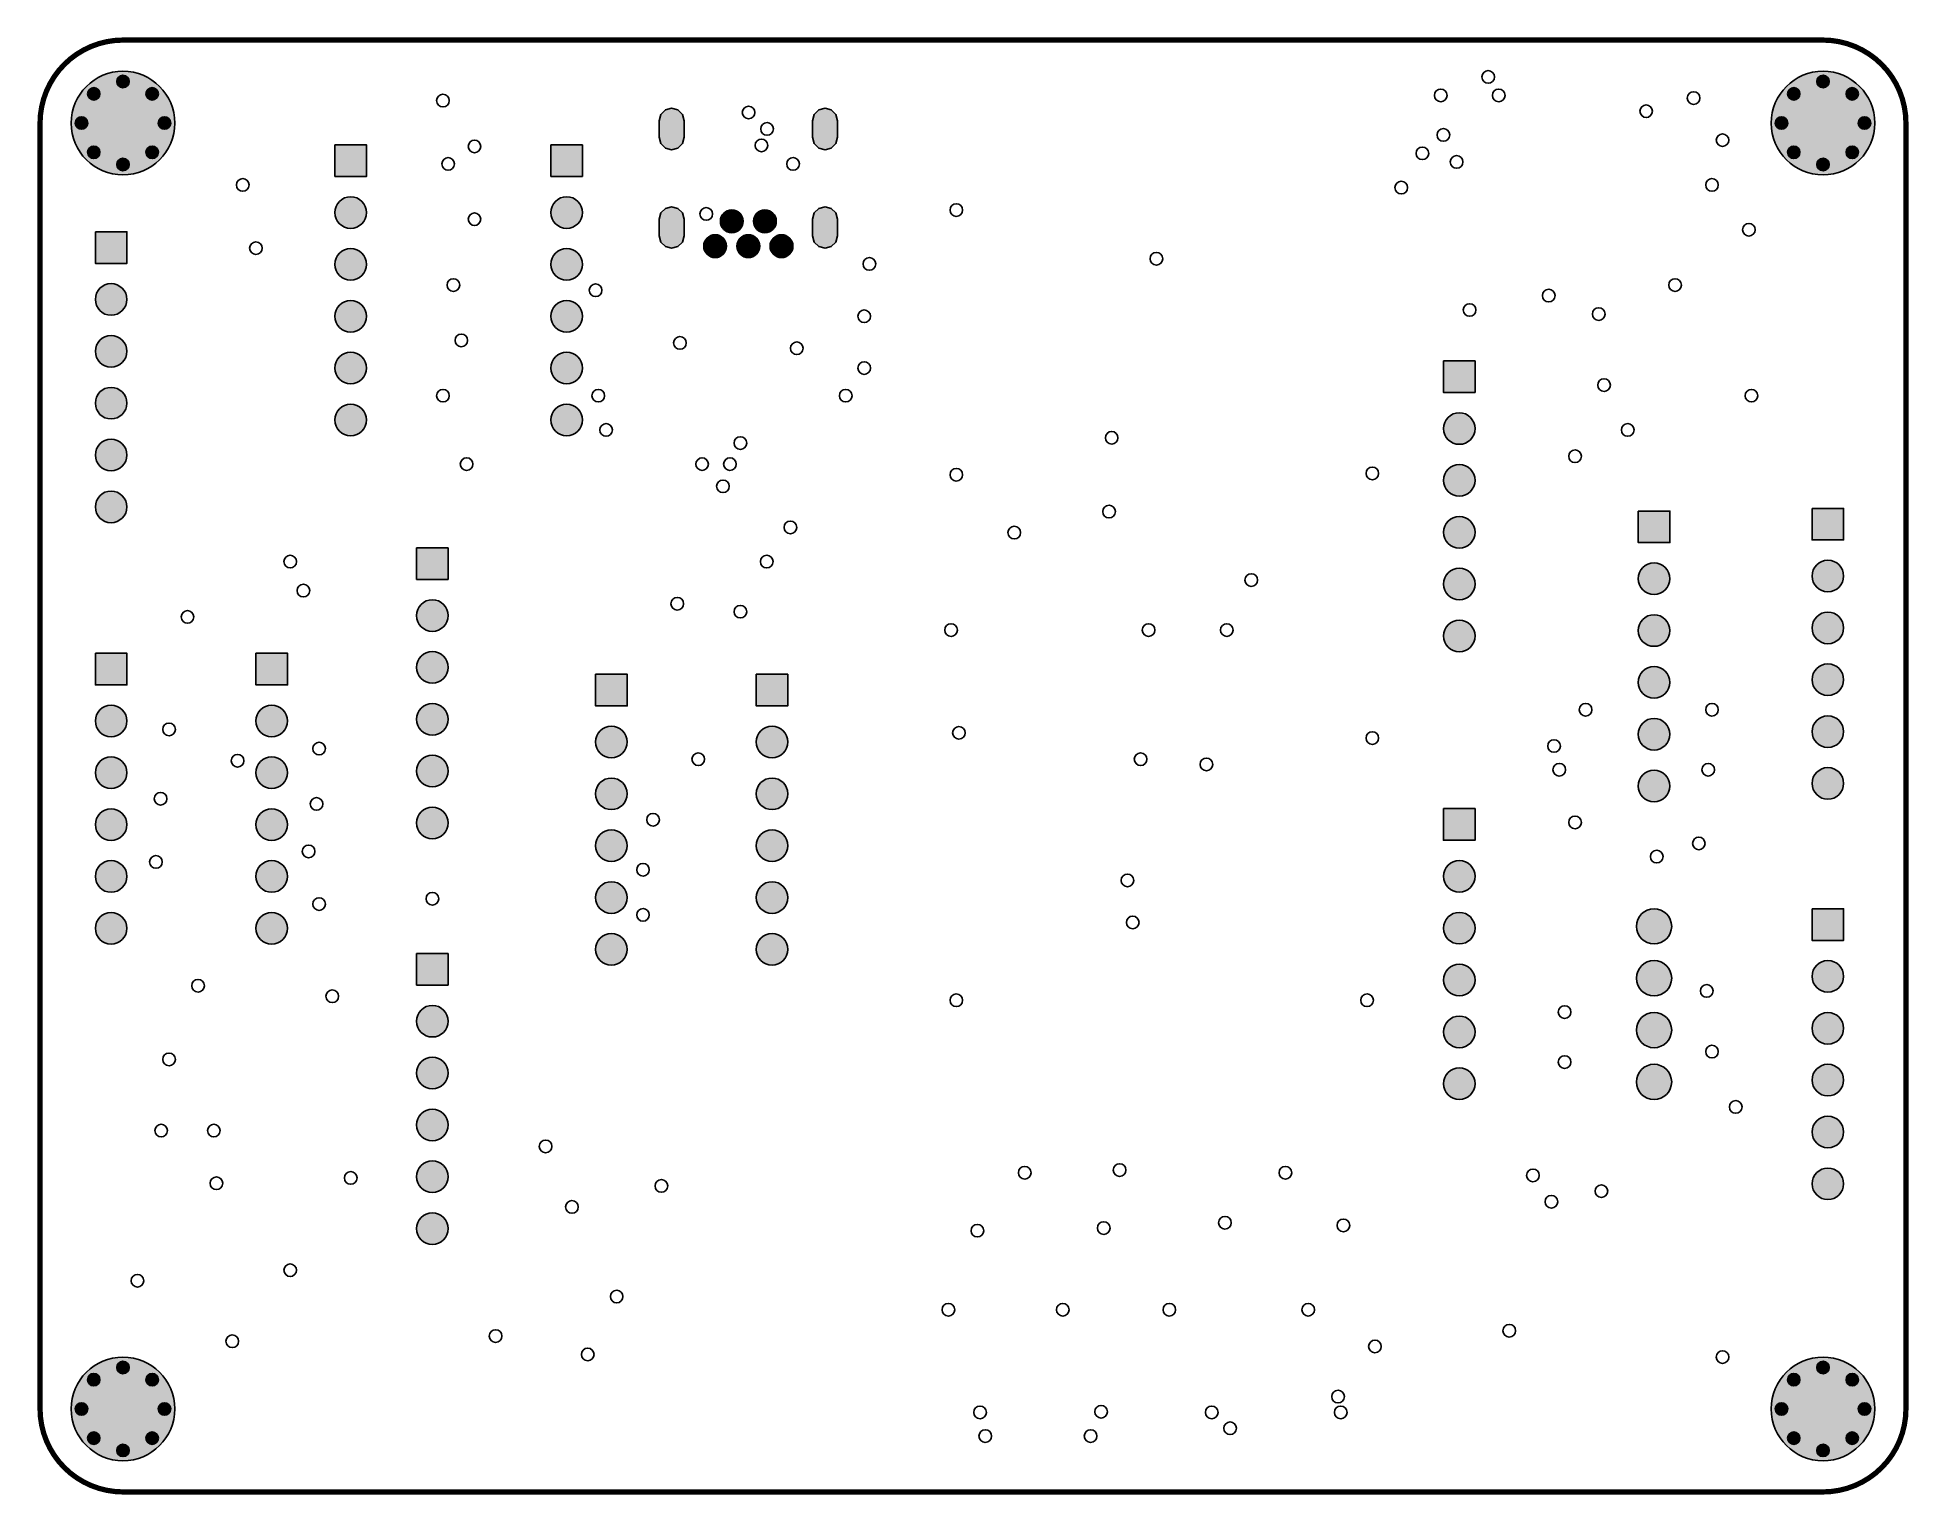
# Model space of a CAD drawing. Header units: millimetres. Extents: x -0.1 to 90.1, y -70.1 to 0.1.
import ezdxf

# ---------------------------------------------------------------- set-up
doc = ezdxf.new("R2010")
doc.units = ezdxf.units.MM
doc.header["$MEASUREMENT"] = 0
doc.layers.add('Board-Outline-Layer', color=7, linetype='Continuous', true_color=0xff00ff)
doc.layers.add('Multi-Layer', color=7, linetype='Continuous', true_color=0xc0c0c0)

msp = doc.modelspace()

# ---------------------------------------------------------------- hatches: boundary and pattern name
at = {"layer": 'Multi-Layer'}
for points in [[(1.5, -4, 1), (6.5, -4, 1)], [(1.5, -4, 1), (6.5, -4, 1)], [(1.5, -4, 1), (6.5, -4, 1)], [(3.7, -2, 1), (4.3, -2, 1)], [(3.7, -2, 1), (4.3, -2, 1)], [(3.7, -2, 1), (4.3, -2, 1)], [(83.5, -4, 1), (88.5, -4, 1)], [(83.5, -4, 1), (88.5, -4, 1)], [(83.5, -4, 1), (88.5, -4, 1)], [(85.7, -2, 1), (86.3, -2, 1)], [(85.7, -2, 1), (86.3, -2, 1)], [(85.7, -2, 1), (86.3, -2, 1)], [(2.291, -2.59, 1), (2.891, -2.59, 1)], [(2.291, -2.59, 1), (2.891, -2.59, 1)], [(2.291, -2.59, 1), (2.891, -2.59, 1)], [(5.11, -2.59, 1), (5.71, -2.59, 1)], [(5.11, -2.59, 1), (5.71, -2.59, 1)], [(5.11, -2.59, 1), (5.71, -2.59, 1)], [(84.29, -2.59, 1), (84.89, -2.59, 1)], [(84.29, -2.59, 1), (84.89, -2.59, 1)], [(84.29, -2.59, 1), (84.89, -2.59, 1)], [(87.11, -2.59, 1), (87.71, -2.59, 1)], [(87.11, -2.59, 1), (87.71, -2.59, 1)], [(87.11, -2.59, 1), (87.71, -2.59, 1)], [(29.863, -3.887), (29.943, -3.587), (30.163, -3.367), (30.463, -3.287), (30.763, -3.367), (30.983, -3.587), (31.063, -3.887), (31.063, -4.687), (30.983, -4.987), (30.763, -5.207), (30.463, -5.287), (30.163, -5.207), (29.943, -4.987), (29.863, -4.687)], [(29.863, -3.887), (29.943, -3.587), (30.163, -3.367), (30.463, -3.287), (30.763, -3.367), (30.983, -3.587), (31.063, -3.887), (31.063, -4.687), (30.983, -4.987), (30.763, -5.207), (30.463, -5.287), (30.163, -5.207), (29.943, -4.987), (29.863, -4.687)], [(29.863, -3.887), (29.943, -3.587), (30.163, -3.367), (30.463, -3.287), (30.763, -3.367), (30.983, -3.587), (31.063, -3.887), (31.063, -4.687), (30.983, -4.987), (30.763, -5.207), (30.463, -5.287), (30.163, -5.207), (29.943, -4.987), (29.863, -4.687)], [(37.263, -3.887), (37.343, -3.587), (37.563, -3.367), (37.863, -3.287), (38.163, -3.367), (38.383, -3.587), (38.463, -3.887), (38.463, -4.687), (38.383, -4.987), (38.163, -5.207), (37.863, -5.287), (37.563, -5.207), (37.343, -4.987), (37.263, -4.687)], [(37.263, -3.887), (37.343, -3.587), (37.563, -3.367), (37.863, -3.287), (38.163, -3.367), (38.383, -3.587), (38.463, -3.887), (38.463, -4.687), (38.383, -4.987), (38.163, -5.207), (37.863, -5.287), (37.563, -5.207), (37.343, -4.987), (37.263, -4.687)], [(37.263, -3.887), (37.343, -3.587), (37.563, -3.367), (37.863, -3.287), (38.163, -3.367), (38.383, -3.587), (38.463, -3.887), (38.463, -4.687), (38.383, -4.987), (38.163, -5.207), (37.863, -5.287), (37.563, -5.207), (37.343, -4.987), (37.263, -4.687)], [(1.7, -4, 1), (2.3, -4, 1)], [(1.7, -4, 1), (2.3, -4, 1)], [(1.7, -4, 1), (2.3, -4, 1)], [(5.7, -4, 1), (6.3, -4, 1)], [(5.7, -4, 1), (6.3, -4, 1)], [(5.7, -4, 1), (6.3, -4, 1)], [(83.7, -4, 1), (84.3, -4, 1)], [(83.7, -4, 1), (84.3, -4, 1)], [(83.7, -4, 1), (84.3, -4, 1)], [(87.7, -4, 1), (88.3, -4, 1)], [(87.7, -4, 1), (88.3, -4, 1)], [(87.7, -4, 1), (88.3, -4, 1)], [(2.291, -5.41, 1), (2.891, -5.41, 1)], [(2.291, -5.41, 1), (2.891, -5.41, 1)], [(2.291, -5.41, 1), (2.891, -5.41, 1)], [(5.11, -5.41, 1), (5.71, -5.41, 1)], [(5.11, -5.41, 1), (5.71, -5.41, 1)], [(5.11, -5.41, 1), (5.71, -5.41, 1)], [(14.224, -5.053), (15.748, -5.053), (15.748, -6.577), (14.224, -6.577)], [(14.224, -5.053), (15.748, -5.053), (15.748, -6.577), (14.224, -6.577)], [(14.224, -5.053), (15.748, -5.053), (15.748, -6.577), (14.224, -6.577)], [(24.638, -5.053), (26.162, -5.053), (26.162, -6.577), (24.638, -6.577)], [(24.638, -5.053), (26.162, -5.053), (26.162, -6.577), (24.638, -6.577)], [(24.638, -5.053), (26.162, -5.053), (26.162, -6.577), (24.638, -6.577)], [(84.29, -5.41, 1), (84.89, -5.41, 1)], [(84.29, -5.41, 1), (84.89, -5.41, 1)], [(84.29, -5.41, 1), (84.89, -5.41, 1)], [(87.11, -5.41, 1), (87.71, -5.41, 1)], [(87.11, -5.41, 1), (87.71, -5.41, 1)], [(87.11, -5.41, 1), (87.71, -5.41, 1)], [(3.7, -6, 1), (4.3, -6, 1)], [(3.7, -6, 1), (4.3, -6, 1)], [(3.7, -6, 1), (4.3, -6, 1)], [(85.7, -6, 1), (86.3, -6, 1)], [(85.7, -6, 1), (86.3, -6, 1)], [(85.7, -6, 1), (86.3, -6, 1)], [(14.224, -8.315, 1), (15.748, -8.315, 1)], [(14.224, -8.315, 1), (15.748, -8.315, 1)], [(14.224, -8.315, 1), (15.748, -8.315, 1)], [(24.638, -8.315, 1), (26.162, -8.315, 1)], [(24.638, -8.315, 1), (26.162, -8.315, 1)], [(24.638, -8.315, 1), (26.162, -8.315, 1)], [(29.863, -8.637), (29.943, -8.337), (30.163, -8.117), (30.463, -8.037), (30.763, -8.117), (30.983, -8.337), (31.063, -8.637), (31.063, -9.437), (30.983, -9.737), (30.763, -9.957), (30.463, -10.037), (30.163, -9.957), (29.943, -9.737), (29.863, -9.437)], [(29.863, -8.637), (29.943, -8.337), (30.163, -8.117), (30.463, -8.037), (30.763, -8.117), (30.983, -8.337), (31.063, -8.637), (31.063, -9.437), (30.983, -9.737), (30.763, -9.957), (30.463, -10.037), (30.163, -9.957), (29.943, -9.737), (29.863, -9.437)], [(29.863, -8.637), (29.943, -8.337), (30.163, -8.117), (30.463, -8.037), (30.763, -8.117), (30.983, -8.337), (31.063, -8.637), (31.063, -9.437), (30.983, -9.737), (30.763, -9.957), (30.463, -10.037), (30.163, -9.957), (29.943, -9.737), (29.863, -9.437)], [(37.263, -8.637), (37.343, -8.337), (37.563, -8.117), (37.863, -8.037), (38.163, -8.117), (38.383, -8.337), (38.463, -8.637), (38.463, -9.437), (38.383, -9.737), (38.163, -9.957), (37.863, -10.037), (37.563, -9.957), (37.343, -9.737), (37.263, -9.437)], [(37.263, -8.637), (37.343, -8.337), (37.563, -8.117), (37.863, -8.037), (38.163, -8.117), (38.383, -8.337), (38.463, -8.637), (38.463, -9.437), (38.383, -9.737), (38.163, -9.957), (37.863, -10.037), (37.563, -9.957), (37.343, -9.737), (37.263, -9.437)], [(37.263, -8.637), (37.343, -8.337), (37.563, -8.117), (37.863, -8.037), (38.163, -8.117), (38.383, -8.337), (38.463, -8.637), (38.463, -9.437), (38.383, -9.737), (38.163, -9.957), (37.863, -10.037), (37.563, -9.957), (37.343, -9.737), (37.263, -9.437)], [(32.813, -8.737, 1), (33.913, -8.737, 1)], [(32.813, -8.737, 1), (33.913, -8.737, 1)], [(32.813, -8.737, 1), (33.913, -8.737, 1)], [(34.413, -8.737, 1), (35.513, -8.737, 1)], [(34.413, -8.737, 1), (35.513, -8.737, 1)], [(34.413, -8.737, 1), (35.513, -8.737, 1)], [(2.667, -9.244), (4.191, -9.244), (4.191, -10.768), (2.667, -10.768)], [(2.667, -9.244), (4.191, -9.244), (4.191, -10.768), (2.667, -10.768)], [(2.667, -9.244), (4.191, -9.244), (4.191, -10.768), (2.667, -10.768)], [(32.013, -9.937, 1), (33.113, -9.937, 1)], [(32.013, -9.937, 1), (33.113, -9.937, 1)], [(32.013, -9.937, 1), (33.113, -9.937, 1)], [(33.613, -9.937, 1), (34.713, -9.937, 1)], [(33.613, -9.937, 1), (34.713, -9.937, 1)], [(33.613, -9.937, 1), (34.713, -9.937, 1)], [(35.213, -9.937, 1), (36.313, -9.937, 1)], [(35.213, -9.937, 1), (36.313, -9.937, 1)], [(35.213, -9.937, 1), (36.313, -9.937, 1)], [(14.224, -10.815, 1), (15.748, -10.815, 1)], [(14.224, -10.815, 1), (15.748, -10.815, 1)], [(14.224, -10.815, 1), (15.748, -10.815, 1)], [(24.638, -10.815, 1), (26.162, -10.815, 1)], [(24.638, -10.815, 1), (26.162, -10.815, 1)], [(24.638, -10.815, 1), (26.162, -10.815, 1)], [(2.667, -12.506, 1), (4.191, -12.506, 1)], [(2.667, -12.506, 1), (4.191, -12.506, 1)], [(2.667, -12.506, 1), (4.191, -12.506, 1)], [(14.224, -13.315, 1), (15.748, -13.315, 1)], [(14.224, -13.315, 1), (15.748, -13.315, 1)], [(14.224, -13.315, 1), (15.748, -13.315, 1)], [(24.638, -13.315, 1), (26.162, -13.315, 1)], [(24.638, -13.315, 1), (26.162, -13.315, 1)], [(24.638, -13.315, 1), (26.162, -13.315, 1)], [(2.667, -15.006, 1), (4.191, -15.006, 1)], [(2.667, -15.006, 1), (4.191, -15.006, 1)], [(2.667, -15.006, 1), (4.191, -15.006, 1)], [(14.224, -15.815, 1), (15.748, -15.815, 1)], [(14.224, -15.815, 1), (15.748, -15.815, 1)], [(14.224, -15.815, 1), (15.748, -15.815, 1)], [(24.638, -15.815, 1), (26.162, -15.815, 1)], [(24.638, -15.815, 1), (26.162, -15.815, 1)], [(24.638, -15.815, 1), (26.162, -15.815, 1)], [(67.691, -15.467), (69.215, -15.467), (69.215, -16.991), (67.691, -16.991)], [(67.691, -15.467), (69.215, -15.467), (69.215, -16.991), (67.691, -16.991)], [(67.691, -15.467), (69.215, -15.467), (69.215, -16.991), (67.691, -16.991)], [(2.667, -17.506, 1), (4.191, -17.506, 1)], [(2.667, -17.506, 1), (4.191, -17.506, 1)], [(2.667, -17.506, 1), (4.191, -17.506, 1)], [(14.224, -18.315, 1), (15.748, -18.315, 1)], [(14.224, -18.315, 1), (15.748, -18.315, 1)], [(14.224, -18.315, 1), (15.748, -18.315, 1)], [(24.638, -18.315, 1), (26.162, -18.315, 1)], [(24.638, -18.315, 1), (26.162, -18.315, 1)], [(24.638, -18.315, 1), (26.162, -18.315, 1)], [(67.691, -18.729, 1), (69.215, -18.729, 1)], [(67.691, -18.729, 1), (69.215, -18.729, 1)], [(67.691, -18.729, 1), (69.215, -18.729, 1)], [(2.667, -20.006, 1), (4.191, -20.006, 1)], [(2.667, -20.006, 1), (4.191, -20.006, 1)], [(2.667, -20.006, 1), (4.191, -20.006, 1)], [(67.691, -21.229, 1), (69.215, -21.229, 1)], [(67.691, -21.229, 1), (69.215, -21.229, 1)], [(67.691, -21.229, 1), (69.215, -21.229, 1)], [(2.667, -22.506, 1), (4.191, -22.506, 1)], [(2.667, -22.506, 1), (4.191, -22.506, 1)], [(2.667, -22.506, 1), (4.191, -22.506, 1)], [(67.691, -23.729, 1), (69.215, -23.729, 1)], [(67.691, -23.729, 1), (69.215, -23.729, 1)], [(67.691, -23.729, 1), (69.215, -23.729, 1)], [(77.089, -22.706), (78.613, -22.706), (78.613, -24.23), (77.089, -24.23)], [(77.089, -22.706), (78.613, -22.706), (78.613, -24.23), (77.089, -24.23)], [(77.089, -22.706), (78.613, -22.706), (78.613, -24.23), (77.089, -24.23)], [(85.471, -22.579), (86.995, -22.579), (86.995, -24.103), (85.471, -24.103)], [(85.471, -22.579), (86.995, -22.579), (86.995, -24.103), (85.471, -24.103)], [(85.471, -22.579), (86.995, -22.579), (86.995, -24.103), (85.471, -24.103)], [(18.161, -24.484), (19.685, -24.484), (19.685, -26.008), (18.161, -26.008)], [(18.161, -24.484), (19.685, -24.484), (19.685, -26.008), (18.161, -26.008)], [(18.161, -24.484), (19.685, -24.484), (19.685, -26.008), (18.161, -26.008)], [(77.089, -25.968, 1), (78.613, -25.968, 1)], [(77.089, -25.968, 1), (78.613, -25.968, 1)], [(77.089, -25.968, 1), (78.613, -25.968, 1)], [(85.471, -25.841, 1), (86.995, -25.841, 1)], [(85.471, -25.841, 1), (86.995, -25.841, 1)], [(85.471, -25.841, 1), (86.995, -25.841, 1)], [(67.691, -26.229, 1), (69.215, -26.229, 1)], [(67.691, -26.229, 1), (69.215, -26.229, 1)], [(67.691, -26.229, 1), (69.215, -26.229, 1)], [(18.161, -27.746, 1), (19.685, -27.746, 1)], [(18.161, -27.746, 1), (19.685, -27.746, 1)], [(18.161, -27.746, 1), (19.685, -27.746, 1)], [(67.691, -28.729, 1), (69.215, -28.729, 1)], [(67.691, -28.729, 1), (69.215, -28.729, 1)], [(67.691, -28.729, 1), (69.215, -28.729, 1)], [(77.089, -28.468, 1), (78.613, -28.468, 1)], [(77.089, -28.468, 1), (78.613, -28.468, 1)], [(77.089, -28.468, 1), (78.613, -28.468, 1)], [(85.471, -28.341, 1), (86.995, -28.341, 1)], [(85.471, -28.341, 1), (86.995, -28.341, 1)], [(85.471, -28.341, 1), (86.995, -28.341, 1)], [(2.667, -29.564), (4.191, -29.564), (4.191, -31.088), (2.667, -31.088)], [(2.667, -29.564), (4.191, -29.564), (4.191, -31.088), (2.667, -31.088)], [(2.667, -29.564), (4.191, -29.564), (4.191, -31.088), (2.667, -31.088)], [(10.414, -29.564), (11.938, -29.564), (11.938, -31.088), (10.414, -31.088)], [(10.414, -29.564), (11.938, -29.564), (11.938, -31.088), (10.414, -31.088)], [(10.414, -29.564), (11.938, -29.564), (11.938, -31.088), (10.414, -31.088)], [(18.161, -30.246, 1), (19.685, -30.246, 1)], [(18.161, -30.246, 1), (19.685, -30.246, 1)], [(18.161, -30.246, 1), (19.685, -30.246, 1)], [(26.797, -30.58), (28.321, -30.58), (28.321, -32.104), (26.797, -32.104)], [(26.797, -30.58), (28.321, -30.58), (28.321, -32.104), (26.797, -32.104)], [(26.797, -30.58), (28.321, -30.58), (28.321, -32.104), (26.797, -32.104)], [(34.544, -30.58), (36.068, -30.58), (36.068, -32.104), (34.544, -32.104)], [(34.544, -30.58), (36.068, -30.58), (36.068, -32.104), (34.544, -32.104)], [(34.544, -30.58), (36.068, -30.58), (36.068, -32.104), (34.544, -32.104)], [(77.089, -30.968, 1), (78.613, -30.968, 1)], [(77.089, -30.968, 1), (78.613, -30.968, 1)], [(77.089, -30.968, 1), (78.613, -30.968, 1)], [(85.471, -30.841, 1), (86.995, -30.841, 1)], [(85.471, -30.841, 1), (86.995, -30.841, 1)], [(85.471, -30.841, 1), (86.995, -30.841, 1)], [(2.667, -32.826, 1), (4.191, -32.826, 1)], [(2.667, -32.826, 1), (4.191, -32.826, 1)], [(2.667, -32.826, 1), (4.191, -32.826, 1)], [(10.414, -32.826, 1), (11.938, -32.826, 1)], [(10.414, -32.826, 1), (11.938, -32.826, 1)], [(10.414, -32.826, 1), (11.938, -32.826, 1)], [(18.161, -32.746, 1), (19.685, -32.746, 1)], [(18.161, -32.746, 1), (19.685, -32.746, 1)], [(18.161, -32.746, 1), (19.685, -32.746, 1)], [(26.797, -33.842, 1), (28.321, -33.842, 1)], [(26.797, -33.842, 1), (28.321, -33.842, 1)], [(26.797, -33.842, 1), (28.321, -33.842, 1)], [(34.544, -33.842, 1), (36.068, -33.842, 1)], [(34.544, -33.842, 1), (36.068, -33.842, 1)], [(34.544, -33.842, 1), (36.068, -33.842, 1)], [(77.089, -33.468, 1), (78.613, -33.468, 1)], [(77.089, -33.468, 1), (78.613, -33.468, 1)], [(77.089, -33.468, 1), (78.613, -33.468, 1)], [(85.471, -33.341, 1), (86.995, -33.341, 1)], [(85.471, -33.341, 1), (86.995, -33.341, 1)], [(85.471, -33.341, 1), (86.995, -33.341, 1)], [(2.667, -35.326, 1), (4.191, -35.326, 1)], [(2.667, -35.326, 1), (4.191, -35.326, 1)], [(2.667, -35.326, 1), (4.191, -35.326, 1)], [(10.414, -35.326, 1), (11.938, -35.326, 1)], [(10.414, -35.326, 1), (11.938, -35.326, 1)], [(10.414, -35.326, 1), (11.938, -35.326, 1)], [(18.161, -35.246, 1), (19.685, -35.246, 1)], [(18.161, -35.246, 1), (19.685, -35.246, 1)], [(18.161, -35.246, 1), (19.685, -35.246, 1)], [(85.471, -35.841, 1), (86.995, -35.841, 1)], [(85.471, -35.841, 1), (86.995, -35.841, 1)], [(85.471, -35.841, 1), (86.995, -35.841, 1)], [(26.797, -36.342, 1), (28.321, -36.342, 1)], [(26.797, -36.342, 1), (28.321, -36.342, 1)], [(26.797, -36.342, 1), (28.321, -36.342, 1)], [(34.544, -36.342, 1), (36.068, -36.342, 1)], [(34.544, -36.342, 1), (36.068, -36.342, 1)], [(34.544, -36.342, 1), (36.068, -36.342, 1)], [(77.089, -35.968, 1), (78.613, -35.968, 1)], [(77.089, -35.968, 1), (78.613, -35.968, 1)], [(77.089, -35.968, 1), (78.613, -35.968, 1)], [(18.161, -37.746, 1), (19.685, -37.746, 1)], [(18.161, -37.746, 1), (19.685, -37.746, 1)], [(18.161, -37.746, 1), (19.685, -37.746, 1)], [(2.667, -37.826, 1), (4.191, -37.826, 1)], [(2.667, -37.826, 1), (4.191, -37.826, 1)], [(2.667, -37.826, 1), (4.191, -37.826, 1)], [(10.414, -37.826, 1), (11.938, -37.826, 1)], [(10.414, -37.826, 1), (11.938, -37.826, 1)], [(10.414, -37.826, 1), (11.938, -37.826, 1)], [(67.691, -37.057), (69.215, -37.057), (69.215, -38.581), (67.691, -38.581)], [(67.691, -37.057), (69.215, -37.057), (69.215, -38.581), (67.691, -38.581)], [(67.691, -37.057), (69.215, -37.057), (69.215, -38.581), (67.691, -38.581)], [(26.797, -38.842, 1), (28.321, -38.842, 1)], [(26.797, -38.842, 1), (28.321, -38.842, 1)], [(26.797, -38.842, 1), (28.321, -38.842, 1)], [(34.544, -38.842, 1), (36.068, -38.842, 1)], [(34.544, -38.842, 1), (36.068, -38.842, 1)], [(34.544, -38.842, 1), (36.068, -38.842, 1)], [(2.667, -40.326, 1), (4.191, -40.326, 1)], [(2.667, -40.326, 1), (4.191, -40.326, 1)], [(2.667, -40.326, 1), (4.191, -40.326, 1)], [(10.414, -40.326, 1), (11.938, -40.326, 1)], [(10.414, -40.326, 1), (11.938, -40.326, 1)], [(10.414, -40.326, 1), (11.938, -40.326, 1)], [(67.691, -40.319, 1), (69.215, -40.319, 1)], [(67.691, -40.319, 1), (69.215, -40.319, 1)], [(67.691, -40.319, 1), (69.215, -40.319, 1)], [(26.797, -41.342, 1), (28.321, -41.342, 1)], [(26.797, -41.342, 1), (28.321, -41.342, 1)], [(26.797, -41.342, 1), (28.321, -41.342, 1)], [(34.544, -41.342, 1), (36.068, -41.342, 1)], [(34.544, -41.342, 1), (36.068, -41.342, 1)], [(34.544, -41.342, 1), (36.068, -41.342, 1)], [(2.667, -42.826, 1), (4.191, -42.826, 1)], [(2.667, -42.826, 1), (4.191, -42.826, 1)], [(2.667, -42.826, 1), (4.191, -42.826, 1)], [(10.414, -42.826, 1), (11.938, -42.826, 1)], [(10.414, -42.826, 1), (11.938, -42.826, 1)], [(10.414, -42.826, 1), (11.938, -42.826, 1)], [(67.691, -42.819, 1), (69.215, -42.819, 1)], [(67.691, -42.819, 1), (69.215, -42.819, 1)], [(67.691, -42.819, 1), (69.215, -42.819, 1)], [(77.001, -42.732, 1), (78.701, -42.732, 1)], [(77.001, -42.732, 1), (78.701, -42.732, 1)], [(77.001, -42.732, 1), (78.701, -42.732, 1)], [(85.471, -41.883), (86.995, -41.883), (86.995, -43.407), (85.471, -43.407)], [(85.471, -41.883), (86.995, -41.883), (86.995, -43.407), (85.471, -43.407)], [(85.471, -41.883), (86.995, -41.883), (86.995, -43.407), (85.471, -43.407)], [(26.797, -43.842, 1), (28.321, -43.842, 1)], [(26.797, -43.842, 1), (28.321, -43.842, 1)], [(26.797, -43.842, 1), (28.321, -43.842, 1)], [(34.544, -43.842, 1), (36.068, -43.842, 1)], [(34.544, -43.842, 1), (36.068, -43.842, 1)], [(34.544, -43.842, 1), (36.068, -43.842, 1)], [(18.161, -44.042), (19.685, -44.042), (19.685, -45.566), (18.161, -45.566)], [(18.161, -44.042), (19.685, -44.042), (19.685, -45.566), (18.161, -45.566)], [(18.161, -44.042), (19.685, -44.042), (19.685, -45.566), (18.161, -45.566)], [(67.691, -45.319, 1), (69.215, -45.319, 1)], [(67.691, -45.319, 1), (69.215, -45.319, 1)], [(67.691, -45.319, 1), (69.215, -45.319, 1)], [(77.001, -45.232, 1), (78.701, -45.232, 1)], [(77.001, -45.232, 1), (78.701, -45.232, 1)], [(77.001, -45.232, 1), (78.701, -45.232, 1)], [(85.471, -45.145, 1), (86.995, -45.145, 1)], [(85.471, -45.145, 1), (86.995, -45.145, 1)], [(85.471, -45.145, 1), (86.995, -45.145, 1)], [(18.161, -47.304, 1), (19.685, -47.304, 1)], [(18.161, -47.304, 1), (19.685, -47.304, 1)], [(18.161, -47.304, 1), (19.685, -47.304, 1)], [(77.001, -47.732, 1), (78.701, -47.732, 1)], [(77.001, -47.732, 1), (78.701, -47.732, 1)], [(77.001, -47.732, 1), (78.701, -47.732, 1)], [(85.471, -47.645, 1), (86.995, -47.645, 1)], [(85.471, -47.645, 1), (86.995, -47.645, 1)], [(85.471, -47.645, 1), (86.995, -47.645, 1)], [(67.691, -47.819, 1), (69.215, -47.819, 1)], [(67.691, -47.819, 1), (69.215, -47.819, 1)], [(67.691, -47.819, 1), (69.215, -47.819, 1)], [(18.161, -49.804, 1), (19.685, -49.804, 1)], [(18.161, -49.804, 1), (19.685, -49.804, 1)], [(18.161, -49.804, 1), (19.685, -49.804, 1)], [(67.691, -50.319, 1), (69.215, -50.319, 1)], [(67.691, -50.319, 1), (69.215, -50.319, 1)], [(67.691, -50.319, 1), (69.215, -50.319, 1)], [(77.001, -50.232, 1), (78.701, -50.232, 1)], [(77.001, -50.232, 1), (78.701, -50.232, 1)], [(77.001, -50.232, 1), (78.701, -50.232, 1)], [(85.471, -50.145, 1), (86.995, -50.145, 1)], [(85.471, -50.145, 1), (86.995, -50.145, 1)], [(85.471, -50.145, 1), (86.995, -50.145, 1)], [(18.161, -52.304, 1), (19.685, -52.304, 1)], [(18.161, -52.304, 1), (19.685, -52.304, 1)], [(18.161, -52.304, 1), (19.685, -52.304, 1)], [(85.471, -52.645, 1), (86.995, -52.645, 1)], [(85.471, -52.645, 1), (86.995, -52.645, 1)], [(85.471, -52.645, 1), (86.995, -52.645, 1)], [(18.161, -54.804, 1), (19.685, -54.804, 1)], [(18.161, -54.804, 1), (19.685, -54.804, 1)], [(18.161, -54.804, 1), (19.685, -54.804, 1)], [(85.471, -55.145, 1), (86.995, -55.145, 1)], [(85.471, -55.145, 1), (86.995, -55.145, 1)], [(85.471, -55.145, 1), (86.995, -55.145, 1)], [(18.161, -57.304, 1), (19.685, -57.304, 1)], [(18.161, -57.304, 1), (19.685, -57.304, 1)], [(18.161, -57.304, 1), (19.685, -57.304, 1)], [(1.5, -66, 1), (6.5, -66, 1)], [(1.5, -66, 1), (6.5, -66, 1)], [(1.5, -66, 1), (6.5, -66, 1)], [(3.7, -64, 1), (4.3, -64, 1)], [(3.7, -64, 1), (4.3, -64, 1)], [(3.7, -64, 1), (4.3, -64, 1)], [(83.5, -66, 1), (88.5, -66, 1)], [(83.5, -66, 1), (88.5, -66, 1)], [(83.5, -66, 1), (88.5, -66, 1)], [(85.7, -64, 1), (86.3, -64, 1)], [(85.7, -64, 1), (86.3, -64, 1)], [(85.7, -64, 1), (86.3, -64, 1)], [(2.29, -64.59, 1), (2.89, -64.59, 1)], [(2.29, -64.59, 1), (2.89, -64.59, 1)], [(2.29, -64.59, 1), (2.89, -64.59, 1)], [(5.11, -64.59, 1), (5.71, -64.59, 1)], [(5.11, -64.59, 1), (5.71, -64.59, 1)], [(5.11, -64.59, 1), (5.71, -64.59, 1)], [(84.29, -64.59, 1), (84.89, -64.59, 1)], [(84.29, -64.59, 1), (84.89, -64.59, 1)], [(84.29, -64.59, 1), (84.89, -64.59, 1)], [(87.11, -64.59, 1), (87.71, -64.59, 1)], [(87.11, -64.59, 1), (87.71, -64.59, 1)], [(87.11, -64.59, 1), (87.71, -64.59, 1)], [(1.7, -66, 1), (2.3, -66, 1)], [(1.7, -66, 1), (2.3, -66, 1)], [(1.7, -66, 1), (2.3, -66, 1)], [(5.7, -66, 1), (6.3, -66, 1)], [(5.7, -66, 1), (6.3, -66, 1)], [(5.7, -66, 1), (6.3, -66, 1)], [(83.7, -66, 1), (84.3, -66, 1)], [(83.7, -66, 1), (84.3, -66, 1)], [(83.7, -66, 1), (84.3, -66, 1)], [(87.7, -66, 1), (88.3, -66, 1)], [(87.7, -66, 1), (88.3, -66, 1)], [(87.7, -66, 1), (88.3, -66, 1)], [(2.29, -67.41, 1), (2.89, -67.41, 1)], [(2.29, -67.41, 1), (2.89, -67.41, 1)], [(2.29, -67.41, 1), (2.89, -67.41, 1)], [(5.11, -67.41, 1), (5.71, -67.41, 1)], [(5.11, -67.41, 1), (5.71, -67.41, 1)], [(5.11, -67.41, 1), (5.71, -67.41, 1)], [(84.29, -67.41, 1), (84.89, -67.41, 1)], [(84.29, -67.41, 1), (84.89, -67.41, 1)], [(84.29, -67.41, 1), (84.89, -67.41, 1)], [(87.11, -67.41, 1), (87.71, -67.41, 1)], [(87.11, -67.41, 1), (87.71, -67.41, 1)], [(87.11, -67.41, 1), (87.71, -67.41, 1)], [(3.7, -68, 1), (4.3, -68, 1)], [(3.7, -68, 1), (4.3, -68, 1)], [(3.7, -68, 1), (4.3, -68, 1)], [(85.7, -68, 1), (86.3, -68, 1)], [(85.7, -68, 1), (86.3, -68, 1)], [(85.7, -68, 1), (86.3, -68, 1)]]:
    msp.add_hatch(color=256, dxfattribs=at).paths.add_polyline_path(points)

# ---------------------------------------------------------------- linework, layer by layer
at = {"layer": 'Board-Outline-Layer', "const_width": 0.254}
msp.add_lwpolyline([(0, -66), (0, -4, -0.414), (4, 0), (86, 0, -0.414), (90, -4), (90, -66, -0.414), (86, -70), (4, -70, -0.414)], format="xyb", close=True, dxfattribs=at)
at = {"layer": 'Multi-Layer'}
for points in [[(1.5, -4, 1), (6.5, -4, 1)], [(1.5, -4, 1), (6.5, -4, 1)], [(1.5, -4, 1), (6.5, -4, 1)], [(85.7, -2, 1), (86.3, -2, 1)], [(85.7, -2, 1), (86.3, -2, 1)], [(85.7, -2, 1), (86.3, -2, 1)], [(2.291, -2.59, 1), (2.891, -2.59, 1)], [(2.291, -2.59, 1), (2.891, -2.59, 1)], [(2.291, -2.59, 1), (2.891, -2.59, 1)], [(5.11, -2.59, 1), (5.71, -2.59, 1)], [(5.11, -2.59, 1), (5.71, -2.59, 1)], [(5.11, -2.59, 1), (5.71, -2.59, 1)], [(84.29, -2.59, 1), (84.89, -2.59, 1)], [(84.29, -2.59, 1), (84.89, -2.59, 1)], [(84.29, -2.59, 1), (84.89, -2.59, 1)], [(87.11, -2.59, 1), (87.71, -2.59, 1)], [(87.11, -2.59, 1), (87.71, -2.59, 1)], [(87.11, -2.59, 1), (87.71, -2.59, 1)], [(33.873, -3.492, 1), (34.483, -3.492, 1)], [(5.7, -4, 1), (6.3, -4, 1)], [(5.7, -4, 1), (6.3, -4, 1)], [(5.7, -4, 1), (6.3, -4, 1)], [(34.762, -4.287, 1), (35.372, -4.287, 1)], [(83.7, -4, 1), (84.3, -4, 1)], [(83.7, -4, 1), (84.3, -4, 1)], [(83.7, -4, 1), (84.3, -4, 1)], [(87.7, -4, 1), (88.3, -4, 1)], [(87.7, -4, 1), (88.3, -4, 1)], [(87.7, -4, 1), (88.3, -4, 1)], [(2.291, -5.41, 1), (2.891, -5.41, 1)], [(2.291, -5.41, 1), (2.891, -5.41, 1)], [(2.291, -5.41, 1), (2.891, -5.41, 1)], [(5.11, -5.41, 1), (5.71, -5.41, 1)], [(5.11, -5.41, 1), (5.71, -5.41, 1)], [(5.11, -5.41, 1), (5.71, -5.41, 1)], [(34.493, -5.08, 1), (35.103, -5.08, 1)], [(84.29, -5.41, 1), (84.89, -5.41, 1)], [(84.29, -5.41, 1), (84.89, -5.41, 1)], [(84.29, -5.41, 1), (84.89, -5.41, 1)], [(87.11, -5.41, 1), (87.71, -5.41, 1)], [(87.11, -5.41, 1), (87.71, -5.41, 1)], [(87.11, -5.41, 1), (87.71, -5.41, 1)], [(36.017, -5.969, 1), (36.627, -5.969, 1)], [(85.7, -6, 1), (86.3, -6, 1)], [(85.7, -6, 1), (86.3, -6, 1)], [(85.7, -6, 1), (86.3, -6, 1)], [(14.224, -8.315, 1), (15.748, -8.315, 1)], [(14.224, -8.315, 1), (15.748, -8.315, 1)], [(14.224, -8.315, 1), (15.748, -8.315, 1)], [(24.638, -8.315, 1), (26.162, -8.315, 1)], [(24.638, -8.315, 1), (26.162, -8.315, 1)], [(24.638, -8.315, 1), (26.162, -8.315, 1)], [(43.891, -8.194, 1), (44.501, -8.194, 1)], [(14.224, -10.815, 1), (15.748, -10.815, 1)], [(14.224, -10.815, 1), (15.748, -10.815, 1)], [(14.224, -10.815, 1), (15.748, -10.815, 1)], [(24.638, -10.815, 1), (26.162, -10.815, 1)], [(24.638, -10.815, 1), (26.162, -10.815, 1)], [(24.638, -10.815, 1), (26.162, -10.815, 1)], [(39.7, -10.795, 1), (40.31, -10.795, 1)], [(53.543, -10.541, 1), (54.153, -10.541, 1)], [(2.667, -12.506, 1), (4.191, -12.506, 1)], [(2.667, -12.506, 1), (4.191, -12.506, 1)], [(2.667, -12.506, 1), (4.191, -12.506, 1)], [(14.224, -13.315, 1), (15.748, -13.315, 1)], [(14.224, -13.315, 1), (15.748, -13.315, 1)], [(14.224, -13.315, 1), (15.748, -13.315, 1)], [(24.638, -13.315, 1), (26.162, -13.315, 1)], [(24.638, -13.315, 1), (26.162, -13.315, 1)], [(24.638, -13.315, 1), (26.162, -13.315, 1)], [(39.446, -13.315, 1), (40.056, -13.315, 1)], [(2.667, -15.006, 1), (4.191, -15.006, 1)], [(2.667, -15.006, 1), (4.191, -15.006, 1)], [(2.667, -15.006, 1), (4.191, -15.006, 1)], [(14.224, -15.815, 1), (15.748, -15.815, 1)], [(14.224, -15.815, 1), (15.748, -15.815, 1)], [(14.224, -15.815, 1), (15.748, -15.815, 1)], [(24.638, -15.815, 1), (26.162, -15.815, 1)], [(24.638, -15.815, 1), (26.162, -15.815, 1)], [(24.638, -15.815, 1), (26.162, -15.815, 1)], [(36.197, -14.859, 1), (36.807, -14.859, 1)], [(39.446, -15.814, 1), (40.056, -15.814, 1)], [(2.667, -17.506, 1), (4.191, -17.506, 1)], [(2.667, -17.506, 1), (4.191, -17.506, 1)], [(2.667, -17.506, 1), (4.191, -17.506, 1)], [(38.557, -17.145, 1), (39.167, -17.145, 1)], [(14.224, -18.315, 1), (15.748, -18.315, 1)], [(14.224, -18.315, 1), (15.748, -18.315, 1)], [(14.224, -18.315, 1), (15.748, -18.315, 1)], [(24.638, -18.315, 1), (26.162, -18.315, 1)], [(24.638, -18.315, 1), (26.162, -18.315, 1)], [(24.638, -18.315, 1), (26.162, -18.315, 1)], [(67.691, -18.729, 1), (69.215, -18.729, 1)], [(67.691, -18.729, 1), (69.215, -18.729, 1)], [(67.691, -18.729, 1), (69.215, -18.729, 1)], [(51.384, -19.177, 1), (51.994, -19.177, 1)], [(33.477, -19.431, 1), (34.087, -19.431, 1)], [(32.969, -20.447, 1), (33.579, -20.447, 1)], [(43.891, -20.955, 1), (44.501, -20.955, 1)], [(63.957, -20.894, 1), (64.567, -20.894, 1)], [(67.691, -21.229, 1), (69.215, -21.229, 1)], [(67.691, -21.229, 1), (69.215, -21.229, 1)], [(67.691, -21.229, 1), (69.215, -21.229, 1)], [(32.635, -21.516, 1), (33.245, -21.516, 1)], [(51.257, -22.733, 1), (51.867, -22.733, 1)], [(35.89, -23.495, 1), (36.5, -23.495, 1)], [(46.685, -23.749, 1), (47.295, -23.749, 1)], [(67.691, -23.729, 1), (69.215, -23.729, 1)], [(67.691, -23.729, 1), (69.215, -23.729, 1)], [(67.691, -23.729, 1), (69.215, -23.729, 1)], [(34.747, -25.146, 1), (35.357, -25.146, 1)], [(77.089, -25.968, 1), (78.613, -25.968, 1)], [(77.089, -25.968, 1), (78.613, -25.968, 1)], [(77.089, -25.968, 1), (78.613, -25.968, 1)], [(85.471, -25.841, 1), (86.995, -25.841, 1)], [(85.471, -25.841, 1), (86.995, -25.841, 1)], [(85.471, -25.841, 1), (86.995, -25.841, 1)], [(58.115, -26.035, 1), (58.725, -26.035, 1)], [(67.691, -26.229, 1), (69.215, -26.229, 1)], [(67.691, -26.229, 1), (69.215, -26.229, 1)], [(67.691, -26.229, 1), (69.215, -26.229, 1)], [(18.161, -27.746, 1), (19.685, -27.746, 1)], [(18.161, -27.746, 1), (19.685, -27.746, 1)], [(18.161, -27.746, 1), (19.685, -27.746, 1)], [(6.807, -27.813, 1), (7.417, -27.813, 1)], [(33.477, -27.559, 1), (34.087, -27.559, 1)], [(67.691, -28.729, 1), (69.215, -28.729, 1)], [(67.691, -28.729, 1), (69.215, -28.729, 1)], [(67.691, -28.729, 1), (69.215, -28.729, 1)], [(77.089, -28.468, 1), (78.613, -28.468, 1)], [(77.089, -28.468, 1), (78.613, -28.468, 1)], [(77.089, -28.468, 1), (78.613, -28.468, 1)], [(85.471, -28.341, 1), (86.995, -28.341, 1)], [(85.471, -28.341, 1), (86.995, -28.341, 1)], [(85.471, -28.341, 1), (86.995, -28.341, 1)], [(43.637, -28.448, 1), (44.247, -28.448, 1)], [(53.162, -28.448, 1), (53.772, -28.448, 1)], [(56.938, -28.448, 1), (57.548, -28.448, 1)], [(18.161, -30.246, 1), (19.685, -30.246, 1)], [(18.161, -30.246, 1), (19.685, -30.246, 1)], [(18.161, -30.246, 1), (19.685, -30.246, 1)], [(77.089, -30.968, 1), (78.613, -30.968, 1)], [(77.089, -30.968, 1), (78.613, -30.968, 1)], [(77.089, -30.968, 1), (78.613, -30.968, 1)], [(85.471, -30.841, 1), (86.995, -30.841, 1)], [(85.471, -30.841, 1), (86.995, -30.841, 1)], [(85.471, -30.841, 1), (86.995, -30.841, 1)], [(2.667, -32.826, 1), (4.191, -32.826, 1)], [(2.667, -32.826, 1), (4.191, -32.826, 1)], [(2.667, -32.826, 1), (4.191, -32.826, 1)], [(10.414, -32.826, 1), (11.938, -32.826, 1)], [(10.414, -32.826, 1), (11.938, -32.826, 1)], [(10.414, -32.826, 1), (11.938, -32.826, 1)], [(18.161, -32.746, 1), (19.685, -32.746, 1)], [(18.161, -32.746, 1), (19.685, -32.746, 1)], [(18.161, -32.746, 1), (19.685, -32.746, 1)], [(5.918, -33.235, 1), (6.528, -33.235, 1)], [(26.797, -33.842, 1), (28.321, -33.842, 1)], [(26.797, -33.842, 1), (28.321, -33.842, 1)], [(26.797, -33.842, 1), (28.321, -33.842, 1)], [(34.544, -33.842, 1), (36.068, -33.842, 1)], [(34.544, -33.842, 1), (36.068, -33.842, 1)], [(34.544, -33.842, 1), (36.068, -33.842, 1)], [(44.018, -33.401, 1), (44.628, -33.401, 1)], [(63.957, -33.655, 1), (64.567, -33.655, 1)], [(77.089, -33.468, 1), (78.613, -33.468, 1)], [(77.089, -33.468, 1), (78.613, -33.468, 1)], [(77.089, -33.468, 1), (78.613, -33.468, 1)], [(85.471, -33.341, 1), (86.995, -33.341, 1)], [(85.471, -33.341, 1), (86.995, -33.341, 1)], [(85.471, -33.341, 1), (86.995, -33.341, 1)], [(2.667, -35.326, 1), (4.191, -35.326, 1)], [(2.667, -35.326, 1), (4.191, -35.326, 1)], [(2.667, -35.326, 1), (4.191, -35.326, 1)], [(10.414, -35.326, 1), (11.938, -35.326, 1)], [(10.414, -35.326, 1), (11.938, -35.326, 1)], [(10.414, -35.326, 1), (11.938, -35.326, 1)], [(18.161, -35.246, 1), (19.685, -35.246, 1)], [(18.161, -35.246, 1), (19.685, -35.246, 1)], [(18.161, -35.246, 1), (19.685, -35.246, 1)], [(52.781, -34.671, 1), (53.391, -34.671, 1)], [(55.956, -34.925, 1), (56.566, -34.925, 1)], [(85.471, -35.841, 1), (86.995, -35.841, 1)], [(85.471, -35.841, 1), (86.995, -35.841, 1)], [(85.471, -35.841, 1), (86.995, -35.841, 1)], [(26.797, -36.342, 1), (28.321, -36.342, 1)], [(26.797, -36.342, 1), (28.321, -36.342, 1)], [(26.797, -36.342, 1), (28.321, -36.342, 1)], [(34.544, -36.342, 1), (36.068, -36.342, 1)], [(34.544, -36.342, 1), (36.068, -36.342, 1)], [(34.544, -36.342, 1), (36.068, -36.342, 1)], [(77.089, -35.968, 1), (78.613, -35.968, 1)], [(77.089, -35.968, 1), (78.613, -35.968, 1)], [(77.089, -35.968, 1), (78.613, -35.968, 1)], [(5.506, -36.576, 1), (6.116, -36.576, 1)], [(18.161, -37.746, 1), (19.685, -37.746, 1)], [(18.161, -37.746, 1), (19.685, -37.746, 1)], [(18.161, -37.746, 1), (19.685, -37.746, 1)], [(2.667, -37.826, 1), (4.191, -37.826, 1)], [(2.667, -37.826, 1), (4.191, -37.826, 1)], [(2.667, -37.826, 1), (4.191, -37.826, 1)], [(10.414, -37.826, 1), (11.938, -37.826, 1)], [(10.414, -37.826, 1), (11.938, -37.826, 1)], [(10.414, -37.826, 1), (11.938, -37.826, 1)], [(26.797, -38.842, 1), (28.321, -38.842, 1)], [(26.797, -38.842, 1), (28.321, -38.842, 1)], [(26.797, -38.842, 1), (28.321, -38.842, 1)], [(34.544, -38.842, 1), (36.068, -38.842, 1)], [(34.544, -38.842, 1), (36.068, -38.842, 1)], [(34.544, -38.842, 1), (36.068, -38.842, 1)], [(5.283, -39.624, 1), (5.893, -39.624, 1)], [(10.414, -40.326, 1), (11.938, -40.326, 1)], [(10.414, -40.326, 1), (11.938, -40.326, 1)], [(10.414, -40.326, 1), (11.938, -40.326, 1)], [(67.691, -40.319, 1), (69.215, -40.319, 1)], [(67.691, -40.319, 1), (69.215, -40.319, 1)], [(67.691, -40.319, 1), (69.215, -40.319, 1)], [(26.797, -41.342, 1), (28.321, -41.342, 1)], [(26.797, -41.342, 1), (28.321, -41.342, 1)], [(26.797, -41.342, 1), (28.321, -41.342, 1)], [(34.544, -41.342, 1), (36.068, -41.342, 1)], [(34.544, -41.342, 1), (36.068, -41.342, 1)], [(34.544, -41.342, 1), (36.068, -41.342, 1)], [(52.146, -40.513, 1), (52.756, -40.513, 1)], [(10.414, -42.826, 1), (11.938, -42.826, 1)], [(10.414, -42.826, 1), (11.938, -42.826, 1)], [(10.414, -42.826, 1), (11.938, -42.826, 1)], [(52.4, -42.545, 1), (53.01, -42.545, 1)], [(67.691, -42.819, 1), (69.215, -42.819, 1)], [(67.691, -42.819, 1), (69.215, -42.819, 1)], [(67.691, -42.819, 1), (69.215, -42.819, 1)], [(77.001, -42.732, 1), (78.701, -42.732, 1)], [(77.001, -42.732, 1), (78.701, -42.732, 1)], [(77.001, -42.732, 1), (78.701, -42.732, 1)], [(26.797, -43.842, 1), (28.321, -43.842, 1)], [(26.797, -43.842, 1), (28.321, -43.842, 1)], [(26.797, -43.842, 1), (28.321, -43.842, 1)], [(34.544, -43.842, 1), (36.068, -43.842, 1)], [(34.544, -43.842, 1), (36.068, -43.842, 1)], [(34.544, -43.842, 1), (36.068, -43.842, 1)], [(67.691, -45.319, 1), (69.215, -45.319, 1)], [(67.691, -45.319, 1), (69.215, -45.319, 1)], [(67.691, -45.319, 1), (69.215, -45.319, 1)], [(77.001, -45.232, 1), (78.701, -45.232, 1)], [(77.001, -45.232, 1), (78.701, -45.232, 1)], [(77.001, -45.232, 1), (78.701, -45.232, 1)], [(85.471, -45.145, 1), (86.995, -45.145, 1)], [(85.471, -45.145, 1), (86.995, -45.145, 1)], [(85.471, -45.145, 1), (86.995, -45.145, 1)], [(7.315, -45.593, 1), (7.925, -45.593, 1)], [(43.891, -46.294, 1), (44.501, -46.294, 1)], [(63.703, -46.294, 1), (64.313, -46.294, 1)], [(18.161, -47.304, 1), (19.685, -47.304, 1)], [(18.161, -47.304, 1), (19.685, -47.304, 1)], [(18.161, -47.304, 1), (19.685, -47.304, 1)], [(77.001, -47.732, 1), (78.701, -47.732, 1)], [(77.001, -47.732, 1), (78.701, -47.732, 1)], [(77.001, -47.732, 1), (78.701, -47.732, 1)], [(85.471, -47.645, 1), (86.995, -47.645, 1)], [(85.471, -47.645, 1), (86.995, -47.645, 1)], [(85.471, -47.645, 1), (86.995, -47.645, 1)], [(67.691, -47.819, 1), (69.215, -47.819, 1)], [(67.691, -47.819, 1), (69.215, -47.819, 1)], [(67.691, -47.819, 1), (69.215, -47.819, 1)], [(5.918, -49.149, 1), (6.528, -49.149, 1)], [(18.161, -49.804, 1), (19.685, -49.804, 1)], [(18.161, -49.804, 1), (19.685, -49.804, 1)], [(18.161, -49.804, 1), (19.685, -49.804, 1)], [(67.691, -50.319, 1), (69.215, -50.319, 1)], [(67.691, -50.319, 1), (69.215, -50.319, 1)], [(67.691, -50.319, 1), (69.215, -50.319, 1)], [(77.001, -50.232, 1), (78.701, -50.232, 1)], [(77.001, -50.232, 1), (78.701, -50.232, 1)], [(77.001, -50.232, 1), (78.701, -50.232, 1)], [(85.471, -50.145, 1), (86.995, -50.145, 1)], [(85.471, -50.145, 1), (86.995, -50.145, 1)], [(85.471, -50.145, 1), (86.995, -50.145, 1)], [(5.537, -52.578, 1), (6.147, -52.578, 1)], [(18.161, -52.304, 1), (19.685, -52.304, 1)], [(18.161, -52.304, 1), (19.685, -52.304, 1)], [(18.161, -52.304, 1), (19.685, -52.304, 1)], [(85.471, -52.645, 1), (86.995, -52.645, 1)], [(85.471, -52.645, 1), (86.995, -52.645, 1)], [(85.471, -52.645, 1), (86.995, -52.645, 1)], [(18.161, -54.804, 1), (19.685, -54.804, 1)], [(18.161, -54.804, 1), (19.685, -54.804, 1)], [(18.161, -54.804, 1), (19.685, -54.804, 1)], [(47.193, -54.61, 1), (47.803, -54.61, 1)], [(51.765, -54.483, 1), (52.375, -54.483, 1)], [(59.766, -54.61, 1), (60.376, -54.61, 1)], [(85.471, -55.145, 1), (86.995, -55.145, 1)], [(85.471, -55.145, 1), (86.995, -55.145, 1)], [(85.471, -55.145, 1), (86.995, -55.145, 1)], [(18.161, -57.304, 1), (19.685, -57.304, 1)], [(18.161, -57.304, 1), (19.685, -57.304, 1)], [(18.161, -57.304, 1), (19.685, -57.304, 1)], [(56.845, -57.023, 1), (57.455, -57.023, 1)], [(62.56, -57.15, 1), (63.17, -57.15, 1)], [(44.907, -57.404, 1), (45.517, -57.404, 1)], [(51.003, -57.277, 1), (51.613, -57.277, 1)], [(4.394, -59.817, 1), (5.004, -59.817, 1)], [(43.51, -61.214, 1), (44.12, -61.214, 1)], [(49.027, -61.214, 1), (49.637, -61.214, 1)], [(54.165, -61.214, 1), (54.775, -61.214, 1)], [(60.863, -61.214, 1), (61.473, -61.214, 1)], [(64.084, -62.988, 1), (64.694, -62.988, 1)], [(1.5, -66, 1), (6.5, -66, 1)], [(1.5, -66, 1), (6.5, -66, 1)], [(1.5, -66, 1), (6.5, -66, 1)], [(3.7, -64, 1), (4.3, -64, 1)], [(3.7, -64, 1), (4.3, -64, 1)], [(3.7, -64, 1), (4.3, -64, 1)], [(85.7, -64, 1), (86.3, -64, 1)], [(85.7, -64, 1), (86.3, -64, 1)], [(85.7, -64, 1), (86.3, -64, 1)], [(2.29, -64.59, 1), (2.89, -64.59, 1)], [(2.29, -64.59, 1), (2.89, -64.59, 1)], [(2.29, -64.59, 1), (2.89, -64.59, 1)], [(5.11, -64.59, 1), (5.71, -64.59, 1)], [(5.11, -64.59, 1), (5.71, -64.59, 1)], [(5.11, -64.59, 1), (5.71, -64.59, 1)], [(84.29, -64.59, 1), (84.89, -64.59, 1)], [(84.29, -64.59, 1), (84.89, -64.59, 1)], [(84.29, -64.59, 1), (84.89, -64.59, 1)], [(87.11, -64.59, 1), (87.71, -64.59, 1)], [(87.11, -64.59, 1), (87.71, -64.59, 1)], [(87.11, -64.59, 1), (87.71, -64.59, 1)], [(5.7, -66, 1), (6.3, -66, 1)], [(5.7, -66, 1), (6.3, -66, 1)], [(5.7, -66, 1), (6.3, -66, 1)], [(45.034, -66.167, 1), (45.644, -66.167, 1)], [(50.876, -66.134, 1), (51.486, -66.134, 1)], [(56.21, -66.167, 1), (56.82, -66.167, 1)], [(62.306, -65.405, 1), (62.916, -65.405, 1)], [(62.433, -66.167, 1), (63.043, -66.167, 1)], [(83.7, -66, 1), (84.3, -66, 1)], [(83.7, -66, 1), (84.3, -66, 1)], [(83.7, -66, 1), (84.3, -66, 1)], [(87.7, -66, 1), (88.3, -66, 1)], [(87.7, -66, 1), (88.3, -66, 1)], [(87.7, -66, 1), (88.3, -66, 1)], [(57.099, -66.929, 1), (57.709, -66.929, 1)], [(2.29, -67.41, 1), (2.89, -67.41, 1)], [(2.29, -67.41, 1), (2.89, -67.41, 1)], [(2.29, -67.41, 1), (2.89, -67.41, 1)], [(5.11, -67.41, 1), (5.71, -67.41, 1)], [(5.11, -67.41, 1), (5.71, -67.41, 1)], [(5.11, -67.41, 1), (5.71, -67.41, 1)], [(45.285, -67.31, 1), (45.895, -67.31, 1)], [(50.368, -67.31, 1), (50.978, -67.31, 1)], [(84.29, -67.41, 1), (84.89, -67.41, 1)], [(84.29, -67.41, 1), (84.89, -67.41, 1)], [(84.29, -67.41, 1), (84.89, -67.41, 1)], [(87.11, -67.41, 1), (87.71, -67.41, 1)], [(87.11, -67.41, 1), (87.71, -67.41, 1)], [(87.11, -67.41, 1), (87.71, -67.41, 1)], [(3.7, -68, 1), (4.3, -68, 1)], [(3.7, -68, 1), (4.3, -68, 1)], [(3.7, -68, 1), (4.3, -68, 1)], [(85.7, -68, 1), (86.3, -68, 1)], [(85.7, -68, 1), (86.3, -68, 1)], [(85.7, -68, 1), (86.3, -68, 1)]]:
    msp.add_lwpolyline(points, format="xyb", close=True, dxfattribs=at)
for points in [[(3.7, -2, 1), (4.3, -2), (4.3, -2, 1), (3.7, -2)], [(3.7, -2, 1), (4.3, -2), (4.3, -2, 1), (3.7, -2)], [(3.7, -2, 1), (4.3, -2), (4.3, -2, 1), (3.7, -2)], [(69.545, -1.778, 1), (70.155, -1.778), (70.155, -1.778, 1), (69.545, -1.778)], [(83.5, -4, 1), (88.5, -4), (88.5, -4, 1), (83.5, -4)], [(83.5, -4, 1), (88.5, -4), (88.5, -4, 1), (83.5, -4)], [(83.5, -4, 1), (88.5, -4), (88.5, -4, 1), (83.5, -4)], [(19.126, -2.921, 1), (19.736, -2.921), (19.736, -2.921, 1), (19.126, -2.921)], [(67.259, -2.667, 1), (67.869, -2.667), (67.869, -2.667, 1), (67.259, -2.667)], [(70.053, -2.667, 1), (70.663, -2.667), (70.663, -2.667, 1), (70.053, -2.667)], [(79.451, -2.794, 1), (80.061, -2.794), (80.061, -2.794, 1), (79.451, -2.794)], [(77.165, -3.429, 1), (77.775, -3.429), (77.775, -3.429, 1), (77.165, -3.429)], [(1.7, -4, 1), (2.3, -4), (2.3, -4, 1), (1.7, -4)], [(1.7, -4, 1), (2.3, -4), (2.3, -4, 1), (1.7, -4)], [(1.7, -4, 1), (2.3, -4), (2.3, -4, 1), (1.7, -4)], [(67.386, -4.572, 1), (67.996, -4.572), (67.996, -4.572, 1), (67.386, -4.572)], [(20.65, -5.13, 1), (21.26, -5.13), (21.26, -5.13, 1), (20.65, -5.13)], [(66.37, -5.461, 1), (66.98, -5.461), (66.98, -5.461, 1), (66.37, -5.461)], [(80.848, -4.826, 1), (81.458, -4.826), (81.458, -4.826, 1), (80.848, -4.826)], [(3.7, -6, 1), (4.3, -6), (4.3, -6, 1), (3.7, -6)], [(3.7, -6, 1), (4.3, -6), (4.3, -6, 1), (3.7, -6)], [(3.7, -6, 1), (4.3, -6), (4.3, -6, 1), (3.7, -6)], [(19.38, -5.969, 1), (19.99, -5.969), (19.99, -5.969, 1), (19.38, -5.969)], [(68.021, -5.878, 1), (68.631, -5.878), (68.631, -5.878, 1), (68.021, -5.878)], [(9.474, -6.985, 1), (10.084, -6.985), (10.084, -6.985, 1), (9.474, -6.985)], [(65.354, -7.112, 1), (65.964, -7.112), (65.964, -7.112, 1), (65.354, -7.112)], [(80.34, -6.985, 1), (80.95, -6.985), (80.95, -6.985, 1), (80.34, -6.985)], [(31.826, -8.382, 1), (32.436, -8.382), (32.436, -8.382, 1), (31.826, -8.382)], [(20.65, -8.636, 1), (21.26, -8.636), (21.26, -8.636, 1), (20.65, -8.636)], [(32.813, -8.737, 1), (33.913, -8.737), (33.913, -8.737, 1), (32.813, -8.737)], [(32.813, -8.737, 1), (33.913, -8.737), (33.913, -8.737, 1), (32.813, -8.737)], [(32.813, -8.737, 1), (33.913, -8.737), (33.913, -8.737, 1), (32.813, -8.737)], [(34.413, -8.737, 1), (35.513, -8.737), (35.513, -8.737, 1), (34.413, -8.737)], [(34.413, -8.737, 1), (35.513, -8.737), (35.513, -8.737, 1), (34.413, -8.737)], [(34.413, -8.737, 1), (35.513, -8.737), (35.513, -8.737, 1), (34.413, -8.737)], [(82.118, -9.144, 1), (82.728, -9.144), (82.728, -9.144, 1), (82.118, -9.144)], [(10.109, -10.033, 1), (10.719, -10.033), (10.719, -10.033, 1), (10.109, -10.033)], [(32.013, -9.937, 1), (33.113, -9.937), (33.113, -9.937, 1), (32.013, -9.937)], [(32.013, -9.937, 1), (33.113, -9.937), (33.113, -9.937, 1), (32.013, -9.937)], [(32.013, -9.937, 1), (33.113, -9.937), (33.113, -9.937, 1), (32.013, -9.937)], [(33.613, -9.937, 1), (34.713, -9.937), (34.713, -9.937, 1), (33.613, -9.937)], [(33.613, -9.937, 1), (34.713, -9.937), (34.713, -9.937, 1), (33.613, -9.937)], [(33.613, -9.937, 1), (34.713, -9.937), (34.713, -9.937, 1), (33.613, -9.937)], [(35.213, -9.937, 1), (36.313, -9.937), (36.313, -9.937, 1), (35.213, -9.937)], [(35.213, -9.937, 1), (36.313, -9.937), (36.313, -9.937, 1), (35.213, -9.937)], [(35.213, -9.937, 1), (36.313, -9.937), (36.313, -9.937, 1), (35.213, -9.937)], [(19.634, -11.811, 1), (20.244, -11.811), (20.244, -11.811, 1), (19.634, -11.811)], [(78.562, -11.811, 1), (79.172, -11.811), (79.172, -11.811, 1), (78.562, -11.811)], [(26.494, -12.065, 1), (27.104, -12.065), (27.104, -12.065, 1), (26.494, -12.065)], [(72.466, -12.319, 1), (73.076, -12.319), (73.076, -12.319, 1), (72.466, -12.319)], [(68.648, -13.014, 1), (69.258, -13.014), (69.258, -13.014, 1), (68.648, -13.014)], [(74.879, -13.208, 1), (75.489, -13.208), (75.489, -13.208, 1), (74.879, -13.208)], [(20.015, -14.478, 1), (20.625, -14.478), (20.625, -14.478, 1), (20.015, -14.478)], [(30.561, -14.605, 1), (31.171, -14.605), (31.171, -14.605, 1), (30.561, -14.605)], [(19.126, -17.145, 1), (19.736, -17.145), (19.736, -17.145, 1), (19.126, -17.145)], [(26.619, -17.145, 1), (27.229, -17.145), (27.229, -17.145, 1), (26.619, -17.145)], [(75.133, -16.637, 1), (75.743, -16.637), (75.743, -16.637, 1), (75.133, -16.637)], [(82.245, -17.145, 1), (82.855, -17.145), (82.855, -17.145, 1), (82.245, -17.145)], [(27, -18.796, 1), (27.61, -18.796), (27.61, -18.796, 1), (27, -18.796)], [(76.276, -18.796, 1), (76.886, -18.796), (76.886, -18.796, 1), (76.276, -18.796)], [(2.667, -20.006, 1), (4.191, -20.006), (4.191, -20.006, 1), (2.667, -20.006)], [(2.667, -20.006, 1), (4.191, -20.006), (4.191, -20.006, 1), (2.667, -20.006)], [(2.667, -20.006, 1), (4.191, -20.006), (4.191, -20.006, 1), (2.667, -20.006)], [(73.736, -20.066, 1), (74.346, -20.066), (74.346, -20.066, 1), (73.736, -20.066)], [(20.269, -20.447, 1), (20.879, -20.447), (20.879, -20.447, 1), (20.269, -20.447)], [(31.631, -20.447, 1), (32.241, -20.447), (32.241, -20.447, 1), (31.631, -20.447)], [(2.667, -22.506, 1), (4.191, -22.506), (4.191, -22.506, 1), (2.667, -22.506)], [(2.667, -22.506, 1), (4.191, -22.506), (4.191, -22.506, 1), (2.667, -22.506)], [(2.667, -22.506, 1), (4.191, -22.506), (4.191, -22.506, 1), (2.667, -22.506)], [(11.76, -25.146, 1), (12.37, -25.146), (12.37, -25.146, 1), (11.76, -25.146)], [(12.395, -26.543, 1), (13.005, -26.543), (13.005, -26.543, 1), (12.395, -26.543)], [(30.429, -27.178, 1), (31.039, -27.178), (31.039, -27.178, 1), (30.429, -27.178)], [(74.245, -32.286, 1), (74.855, -32.286), (74.855, -32.286, 1), (74.245, -32.286)], [(80.34, -32.286, 1), (80.95, -32.286), (80.95, -32.286, 1), (80.34, -32.286)], [(13.157, -34.163, 1), (13.767, -34.163), (13.767, -34.163, 1), (13.157, -34.163)], [(72.72, -34.036, 1), (73.33, -34.036), (73.33, -34.036, 1), (72.72, -34.036)], [(9.22, -34.748, 1), (9.83, -34.748), (9.83, -34.748, 1), (9.22, -34.748)], [(31.445, -34.671, 1), (32.055, -34.671), (32.055, -34.671, 1), (31.445, -34.671)], [(72.974, -35.179, 1), (73.584, -35.179), (73.584, -35.179, 1), (72.974, -35.179)], [(80.156, -35.179, 1), (80.766, -35.179), (80.766, -35.179, 1), (80.156, -35.179)], [(13.03, -36.83, 1), (13.64, -36.83), (13.64, -36.83, 1), (13.03, -36.83)], [(29.266, -37.592, 1), (29.876, -37.592), (29.876, -37.592, 1), (29.266, -37.592)], [(73.736, -37.719, 1), (74.346, -37.719), (74.346, -37.719, 1), (73.736, -37.719)], [(79.705, -38.735, 1), (80.315, -38.735), (80.315, -38.735, 1), (79.705, -38.735)], [(2.667, -40.326, 1), (4.191, -40.326), (4.191, -40.326, 1), (2.667, -40.326)], [(2.667, -40.326, 1), (4.191, -40.326), (4.191, -40.326, 1), (2.667, -40.326)], [(2.667, -40.326, 1), (4.191, -40.326), (4.191, -40.326, 1), (2.667, -40.326)], [(12.649, -39.116, 1), (13.259, -39.116), (13.259, -39.116, 1), (12.649, -39.116)], [(28.778, -40.005, 1), (29.388, -40.005), (29.388, -40.005, 1), (28.778, -40.005)], [(77.673, -39.37, 1), (78.283, -39.37), (78.283, -39.37, 1), (77.673, -39.37)], [(13.157, -41.656, 1), (13.767, -41.656), (13.767, -41.656, 1), (13.157, -41.656)], [(18.618, -41.402, 1), (19.228, -41.402), (19.228, -41.402, 1), (18.618, -41.402)], [(2.667, -42.826, 1), (4.191, -42.826), (4.191, -42.826, 1), (2.667, -42.826)], [(2.667, -42.826, 1), (4.191, -42.826), (4.191, -42.826, 1), (2.667, -42.826)], [(2.667, -42.826, 1), (4.191, -42.826), (4.191, -42.826, 1), (2.667, -42.826)], [(28.778, -42.177, 1), (29.388, -42.177), (29.388, -42.177, 1), (28.778, -42.177)], [(13.792, -46.101, 1), (14.402, -46.101), (14.402, -46.101, 1), (13.792, -46.101)], [(80.086, -45.847, 1), (80.696, -45.847), (80.696, -45.847, 1), (80.086, -45.847)], [(73.228, -46.863, 1), (73.838, -46.863), (73.838, -46.863, 1), (73.228, -46.863)], [(80.34, -48.768, 1), (80.95, -48.768), (80.95, -48.768, 1), (80.34, -48.768)], [(73.228, -49.276, 1), (73.838, -49.276), (73.838, -49.276, 1), (73.228, -49.276)], [(81.483, -51.435, 1), (82.093, -51.435), (82.093, -51.435, 1), (81.483, -51.435)], [(8.077, -52.578, 1), (8.687, -52.578), (8.687, -52.578, 1), (8.077, -52.578)], [(24.079, -53.34, 1), (24.689, -53.34), (24.689, -53.34, 1), (24.079, -53.34)], [(8.204, -55.118, 1), (8.814, -55.118), (8.814, -55.118, 1), (8.204, -55.118)], [(14.681, -54.864, 1), (15.291, -54.864), (15.291, -54.864, 1), (14.681, -54.864)], [(29.667, -55.245, 1), (30.277, -55.245), (30.277, -55.245, 1), (29.667, -55.245)], [(71.704, -54.737, 1), (72.314, -54.737), (72.314, -54.737, 1), (71.704, -54.737)], [(25.349, -56.261, 1), (25.959, -56.261), (25.959, -56.261, 1), (25.349, -56.261)], [(72.593, -56.007, 1), (73.203, -56.007), (73.203, -56.007, 1), (72.593, -56.007)], [(75.006, -55.499, 1), (75.616, -55.499), (75.616, -55.499, 1), (75.006, -55.499)], [(11.76, -59.309, 1), (12.37, -59.309), (12.37, -59.309, 1), (11.76, -59.309)], [(27.508, -60.579, 1), (28.118, -60.579), (28.118, -60.579, 1), (27.508, -60.579)], [(21.666, -62.484, 1), (22.276, -62.484), (22.276, -62.484, 1), (21.666, -62.484)], [(70.561, -62.23, 1), (71.171, -62.23), (71.171, -62.23, 1), (70.561, -62.23)], [(8.966, -62.738, 1), (9.576, -62.738), (9.576, -62.738, 1), (8.966, -62.738)], [(26.111, -63.373, 1), (26.721, -63.373), (26.721, -63.373, 1), (26.111, -63.373)], [(80.848, -63.5, 1), (81.458, -63.5), (81.458, -63.5, 1), (80.848, -63.5)], [(83.5, -66, 1), (88.5, -66), (88.5, -66, 1), (83.5, -66)], [(83.5, -66, 1), (88.5, -66), (88.5, -66, 1), (83.5, -66)], [(83.5, -66, 1), (88.5, -66), (88.5, -66, 1), (83.5, -66)], [(1.7, -66, 1), (2.3, -66), (2.3, -66, 1), (1.7, -66)], [(1.7, -66, 1), (2.3, -66), (2.3, -66, 1), (1.7, -66)], [(1.7, -66, 1), (2.3, -66), (2.3, -66, 1), (1.7, -66)]]:
    msp.add_lwpolyline(points, format="xyb", dxfattribs=at)
for points in [[(29.863, -3.887), (29.943, -3.587), (30.163, -3.367), (30.463, -3.287), (30.763, -3.367), (30.983, -3.587), (31.063, -3.887), (31.063, -4.687), (30.983, -4.987), (30.763, -5.207), (30.463, -5.287), (30.163, -5.207), (29.943, -4.987), (29.863, -4.687)], [(29.863, -3.887), (29.943, -3.587), (30.163, -3.367), (30.463, -3.287), (30.763, -3.367), (30.983, -3.587), (31.063, -3.887), (31.063, -4.687), (30.983, -4.987), (30.763, -5.207), (30.463, -5.287), (30.163, -5.207), (29.943, -4.987), (29.863, -4.687)], [(29.863, -3.887), (29.943, -3.587), (30.163, -3.367), (30.463, -3.287), (30.763, -3.367), (30.983, -3.587), (31.063, -3.887), (31.063, -4.687), (30.983, -4.987), (30.763, -5.207), (30.463, -5.287), (30.163, -5.207), (29.943, -4.987), (29.863, -4.687)], [(37.263, -3.887), (37.343, -3.587), (37.563, -3.367), (37.863, -3.287), (38.163, -3.367), (38.383, -3.587), (38.463, -3.887), (38.463, -4.687), (38.383, -4.987), (38.163, -5.207), (37.863, -5.287), (37.563, -5.207), (37.343, -4.987), (37.263, -4.687)], [(37.263, -3.887), (37.343, -3.587), (37.563, -3.367), (37.863, -3.287), (38.163, -3.367), (38.383, -3.587), (38.463, -3.887), (38.463, -4.687), (38.383, -4.987), (38.163, -5.207), (37.863, -5.287), (37.563, -5.207), (37.343, -4.987), (37.263, -4.687)], [(37.263, -3.887), (37.343, -3.587), (37.563, -3.367), (37.863, -3.287), (38.163, -3.367), (38.383, -3.587), (38.463, -3.887), (38.463, -4.687), (38.383, -4.987), (38.163, -5.207), (37.863, -5.287), (37.563, -5.207), (37.343, -4.987), (37.263, -4.687)], [(14.224, -5.053), (15.748, -5.053), (15.748, -6.577), (14.224, -6.577)], [(14.224, -5.053), (15.748, -5.053), (15.748, -6.577), (14.224, -6.577)], [(14.224, -5.053), (15.748, -5.053), (15.748, -6.577), (14.224, -6.577)], [(24.638, -5.053), (26.162, -5.053), (26.162, -6.577), (24.638, -6.577)], [(24.638, -5.053), (26.162, -5.053), (26.162, -6.577), (24.638, -6.577)], [(24.638, -5.053), (26.162, -5.053), (26.162, -6.577), (24.638, -6.577)], [(29.863, -8.637), (29.943, -8.337), (30.163, -8.117), (30.463, -8.037), (30.763, -8.117), (30.983, -8.337), (31.063, -8.637), (31.063, -9.437), (30.983, -9.737), (30.763, -9.957), (30.463, -10.037), (30.163, -9.957), (29.943, -9.737), (29.863, -9.437)], [(29.863, -8.637), (29.943, -8.337), (30.163, -8.117), (30.463, -8.037), (30.763, -8.117), (30.983, -8.337), (31.063, -8.637), (31.063, -9.437), (30.983, -9.737), (30.763, -9.957), (30.463, -10.037), (30.163, -9.957), (29.943, -9.737), (29.863, -9.437)], [(29.863, -8.637), (29.943, -8.337), (30.163, -8.117), (30.463, -8.037), (30.763, -8.117), (30.983, -8.337), (31.063, -8.637), (31.063, -9.437), (30.983, -9.737), (30.763, -9.957), (30.463, -10.037), (30.163, -9.957), (29.943, -9.737), (29.863, -9.437)], [(37.263, -8.637), (37.343, -8.337), (37.563, -8.117), (37.863, -8.037), (38.163, -8.117), (38.383, -8.337), (38.463, -8.637), (38.463, -9.437), (38.383, -9.737), (38.163, -9.957), (37.863, -10.037), (37.563, -9.957), (37.343, -9.737), (37.263, -9.437)], [(37.263, -8.637), (37.343, -8.337), (37.563, -8.117), (37.863, -8.037), (38.163, -8.117), (38.383, -8.337), (38.463, -8.637), (38.463, -9.437), (38.383, -9.737), (38.163, -9.957), (37.863, -10.037), (37.563, -9.957), (37.343, -9.737), (37.263, -9.437)], [(37.263, -8.637), (37.343, -8.337), (37.563, -8.117), (37.863, -8.037), (38.163, -8.117), (38.383, -8.337), (38.463, -8.637), (38.463, -9.437), (38.383, -9.737), (38.163, -9.957), (37.863, -10.037), (37.563, -9.957), (37.343, -9.737), (37.263, -9.437)], [(2.667, -9.244), (4.191, -9.244), (4.191, -10.768), (2.667, -10.768)], [(2.667, -9.244), (4.191, -9.244), (4.191, -10.768), (2.667, -10.768)], [(2.667, -9.244), (4.191, -9.244), (4.191, -10.768), (2.667, -10.768)], [(67.691, -15.467), (69.215, -15.467), (69.215, -16.991), (67.691, -16.991)], [(67.691, -15.467), (69.215, -15.467), (69.215, -16.991), (67.691, -16.991)], [(67.691, -15.467), (69.215, -15.467), (69.215, -16.991), (67.691, -16.991)], [(77.089, -22.706), (78.613, -22.706), (78.613, -24.23), (77.089, -24.23)], [(77.089, -22.706), (78.613, -22.706), (78.613, -24.23), (77.089, -24.23)], [(77.089, -22.706), (78.613, -22.706), (78.613, -24.23), (77.089, -24.23)], [(85.471, -22.579), (86.995, -22.579), (86.995, -24.103), (85.471, -24.103)], [(85.471, -22.579), (86.995, -22.579), (86.995, -24.103), (85.471, -24.103)], [(85.471, -22.579), (86.995, -22.579), (86.995, -24.103), (85.471, -24.103)], [(18.161, -24.484), (19.685, -24.484), (19.685, -26.008), (18.161, -26.008)], [(18.161, -24.484), (19.685, -24.484), (19.685, -26.008), (18.161, -26.008)], [(18.161, -24.484), (19.685, -24.484), (19.685, -26.008), (18.161, -26.008)], [(2.667, -29.564), (4.191, -29.564), (4.191, -31.088), (2.667, -31.088)], [(2.667, -29.564), (4.191, -29.564), (4.191, -31.088), (2.667, -31.088)], [(2.667, -29.564), (4.191, -29.564), (4.191, -31.088), (2.667, -31.088)], [(10.414, -29.564), (11.938, -29.564), (11.938, -31.088), (10.414, -31.088)], [(10.414, -29.564), (11.938, -29.564), (11.938, -31.088), (10.414, -31.088)], [(10.414, -29.564), (11.938, -29.564), (11.938, -31.088), (10.414, -31.088)], [(26.797, -30.58), (28.321, -30.58), (28.321, -32.104), (26.797, -32.104)], [(26.797, -30.58), (28.321, -30.58), (28.321, -32.104), (26.797, -32.104)], [(26.797, -30.58), (28.321, -30.58), (28.321, -32.104), (26.797, -32.104)], [(34.544, -30.58), (36.068, -30.58), (36.068, -32.104), (34.544, -32.104)], [(34.544, -30.58), (36.068, -30.58), (36.068, -32.104), (34.544, -32.104)], [(34.544, -30.58), (36.068, -30.58), (36.068, -32.104), (34.544, -32.104)], [(67.691, -37.057), (69.215, -37.057), (69.215, -38.581), (67.691, -38.581)], [(67.691, -37.057), (69.215, -37.057), (69.215, -38.581), (67.691, -38.581)], [(67.691, -37.057), (69.215, -37.057), (69.215, -38.581), (67.691, -38.581)], [(85.471, -41.883), (86.995, -41.883), (86.995, -43.407), (85.471, -43.407)], [(85.471, -41.883), (86.995, -41.883), (86.995, -43.407), (85.471, -43.407)], [(85.471, -41.883), (86.995, -41.883), (86.995, -43.407), (85.471, -43.407)], [(18.161, -44.042), (19.685, -44.042), (19.685, -45.566), (18.161, -45.566)], [(18.161, -44.042), (19.685, -44.042), (19.685, -45.566), (18.161, -45.566)], [(18.161, -44.042), (19.685, -44.042), (19.685, -45.566), (18.161, -45.566)]]:
    msp.add_lwpolyline(points, close=True, dxfattribs=at)

doc.saveas('drawing.dxf')
